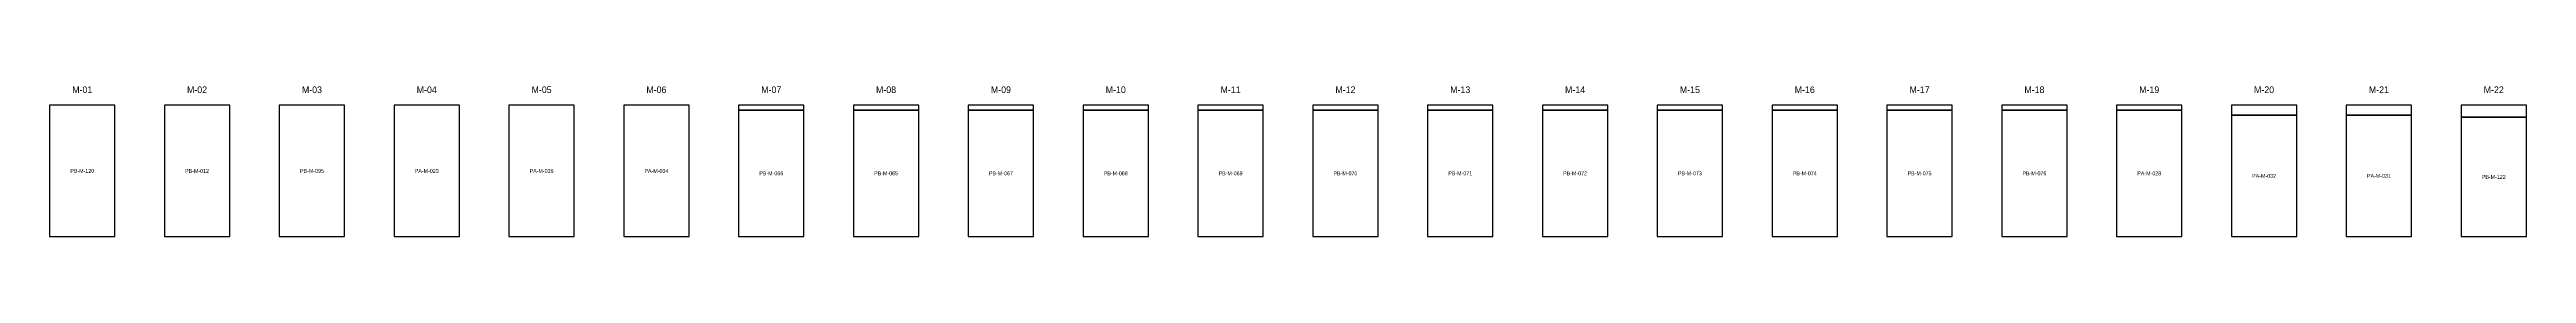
# Model space of a CAD drawing. Header units: metres. Extents: x 315 to 341.7, y -151.2 to -120.
# Drawn here: x 316.46 to 339.02, y -135.97 to -134.6 of the extents above; entities that cross this region are included whole.
import ezdxf
from ezdxf.enums import TextEntityAlignment as Align

# ---------------------------------------------------------------- set-up
doc = ezdxf.new("R2010")
doc.units = ezdxf.units.M
for name, color, linetype in [('CORTE-DESPERDICIO', 1, 'Continuous'), ('CORTE-RECORTE', 3, 'Continuous'), ('CORTE-SOBRANTE', 2, 'Continuous'), ('CORTE-TEXTO', 5, 'Continuous'), ('CORTE-TILE', 7, 'Continuous')]:
    doc.layers.add(name, color=color, linetype=linetype)

msp = doc.modelspace()

# ---------------------------------------------------------------- texts
at = {"layer": 'CORTE-TEXTO'}
for s, height, p in [('M-01', 0.06, (316.7568, -134.6338)), ('M-02', 0.06, (317.8028, -134.6338)), ('M-03', 0.06, (318.8488, -134.6338)), ('M-04', 0.06, (319.8948, -134.6338)), ('M-05', 0.06, (320.9408, -134.6338)), ('M-06', 0.06, (321.9868, -134.6338)), ('M-07', 0.06, (323.0328, -134.6338)), ('M-08', 0.06, (324.0788, -134.6338)), ('M-09', 0.06, (325.1248, -134.6338)), ('M-10', 0.06, (326.1708, -134.6338)), ('M-11', 0.06, (327.2168, -134.6338)), ('M-12', 0.06, (328.2628, -134.6338)), ('M-13', 0.06, (329.3088, -134.6338)), ('M-14', 0.06, (330.3548, -134.6338)), ('M-15', 0.06, (331.4008, -134.6338)), ('M-16', 0.06, (332.4468, -134.6338)), ('M-17', 0.06, (333.4928, -134.6338)), ('M-18', 0.06, (334.5388, -134.6338)), ('M-19', 0.06, (335.5848, -134.6338)), ('M-20', 0.06, (336.6308, -134.6338)), ('M-21', 0.06, (337.6768, -134.6338)), ('M-22', 0.06, (338.7228, -134.6338)), ('PB-M-120', 0.035, (316.7568, -135.3708)), ('PB-M-012', 0.035, (317.8028, -135.3708)), ('PB-M-095', 0.035, (318.8488, -135.3708)), ('PA-M-023', 0.035, (319.8948, -135.3708)), ('PA-M-036', 0.035, (320.9408, -135.3708)), ('PA-M-034', 0.035, (321.9868, -135.3708)), ('PB-M-066', 0.035, (323.0328, -135.3928)), ('PB-M-065', 0.035, (324.0788, -135.3928)), ('PB-M-067', 0.035, (325.1248, -135.3928)), ('PB-M-068', 0.035, (326.1708, -135.3928)), ('PB-M-069', 0.035, (327.2168, -135.3928)), ('PB-M-070', 0.035, (328.2628, -135.3928)), ('PB-M-071', 0.035, (329.3088, -135.3928)), ('PB-M-072', 0.035, (330.3548, -135.3928)), ('PB-M-073', 0.035, (331.4008, -135.3928)), ('PB-M-074', 0.035, (332.4468, -135.3928)), ('PB-M-075', 0.035, (333.4928, -135.3928)), ('PB-M-076', 0.035, (334.5388, -135.3928)), ('PA-M-028', 0.035, (335.5848, -135.3928)), ('PA-M-032', 0.035, (336.6308, -135.4158)), ('PA-M-031', 0.035, (337.6768, -135.4158)), ('PB-M-122', 0.035, (338.7228, -135.4254))]:
    msp.add_text(s, height=height, dxfattribs=at).set_placement(p, align=Align.MIDDLE_CENTER)

# ---------------------------------------------------------------- linework, layer by layer
at = {"layer": 'CORTE-DESPERDICIO'}
for points in [[(322.7348, -134.8178), (323.3308, -134.8178), (323.3308, -134.7738), (322.7348, -134.7738)], [(323.7808, -134.8178), (324.3768, -134.8178), (324.3768, -134.7738), (323.7808, -134.7738)], [(324.8268, -134.8178), (325.4228, -134.8178), (325.4228, -134.7738), (324.8268, -134.7738)], [(325.8728, -134.8178), (326.4688, -134.8178), (326.4688, -134.7738), (325.8728, -134.7738)], [(326.9188, -134.8178), (327.5148, -134.8178), (327.5148, -134.7738), (326.9188, -134.7738)], [(327.9648, -134.8178), (328.5608, -134.8178), (328.5608, -134.7738), (327.9648, -134.7738)], [(329.0108, -134.8178), (329.6068, -134.8178), (329.6068, -134.7738), (329.0108, -134.7738)], [(330.0568, -134.8178), (330.6528, -134.8178), (330.6528, -134.7738), (330.0568, -134.7738)], [(331.1028, -134.8178), (331.6988, -134.8178), (331.6988, -134.7738), (331.1028, -134.7738)], [(332.1488, -134.8178), (332.7448, -134.8178), (332.7448, -134.7738), (332.1488, -134.7738)], [(333.1948, -134.8178), (333.7908, -134.8178), (333.7908, -134.7738), (333.1948, -134.7738)], [(334.2408, -134.8178), (334.8368, -134.8178), (334.8368, -134.7738), (334.2408, -134.7738)], [(335.2868, -134.8178), (335.8828, -134.8178), (335.8828, -134.7738), (335.2868, -134.7738)], [(336.3328, -134.8638), (336.9288, -134.8638), (336.9288, -134.7738), (336.3328, -134.7738)], [(337.3788, -134.8638), (337.9748, -134.8638), (337.9748, -134.7738), (337.3788, -134.7738)]]:
    msp.add_lwpolyline(points, close=True, dxfattribs=at)
at = {"layer": 'CORTE-RECORTE'}
for points in [[(316.4588, -135.9678), (317.0548, -135.9678), (317.0548, -134.7738), (316.4588, -134.7738)], [(317.5048, -135.9678), (318.1008, -135.9678), (318.1008, -134.7738), (317.5048, -134.7738)], [(318.5508, -135.9678), (319.1468, -135.9678), (319.1468, -134.7738), (318.5508, -134.7738)], [(319.5968, -135.9678), (320.1928, -135.9678), (320.1928, -134.7738), (319.5968, -134.7738)], [(320.6428, -135.9678), (321.2388, -135.9678), (321.2388, -134.7738), (320.6428, -134.7738)], [(321.6888, -135.9678), (322.2848, -135.9678), (322.2848, -134.7738), (321.6888, -134.7738)], [(322.7348, -135.9678), (323.3308, -135.9678), (323.3308, -134.8178), (322.7348, -134.8178)], [(323.7808, -135.9678), (324.3768, -135.9678), (324.3768, -134.8178), (323.7808, -134.8178)], [(324.8268, -135.9678), (325.4228, -135.9678), (325.4228, -134.8178), (324.8268, -134.8178)], [(325.8728, -135.9678), (326.4688, -135.9678), (326.4688, -134.8178), (325.8728, -134.8178)], [(326.9188, -135.9678), (327.5148, -135.9678), (327.5148, -134.8178), (326.9188, -134.8178)], [(327.9648, -135.9678), (328.5608, -135.9678), (328.5608, -134.8178), (327.9648, -134.8178)], [(329.0108, -135.9678), (329.6068, -135.9678), (329.6068, -134.8178), (329.0108, -134.8178)], [(330.0568, -135.9678), (330.6528, -135.9678), (330.6528, -134.8178), (330.0568, -134.8178)], [(331.1028, -135.9678), (331.6988, -135.9678), (331.6988, -134.8178), (331.1028, -134.8178)], [(332.1488, -135.9678), (332.7448, -135.9678), (332.7448, -134.8178), (332.1488, -134.8178)], [(333.1948, -135.9678), (333.7908, -135.9678), (333.7908, -134.8178), (333.1948, -134.8178)], [(334.2408, -135.9678), (334.8368, -135.9678), (334.8368, -134.8178), (334.2408, -134.8178)], [(335.2868, -135.9678), (335.8828, -135.9678), (335.8828, -134.8178), (335.2868, -134.8178)], [(336.3328, -135.9678), (336.9288, -135.9678), (336.9288, -134.8638), (336.3328, -134.8638)], [(337.3788, -135.9678), (337.9748, -135.9678), (337.9748, -134.8638), (337.3788, -134.8638)], [(338.4248, -135.9678), (339.0208, -135.9678), (339.0208, -134.883), (338.4248, -134.883)]]:
    msp.add_lwpolyline(points, close=True, dxfattribs=at)
at = {"layer": 'CORTE-SOBRANTE'}
msp.add_lwpolyline([(338.4248, -134.883), (339.0208, -134.883), (339.0208, -134.7738), (338.4248, -134.7738)], close=True, dxfattribs=at)
at = {"layer": 'CORTE-TILE'}
for points in [[(316.4588, -135.9678), (317.0548, -135.9678), (317.0548, -134.7738), (316.4588, -134.7738)], [(317.5048, -135.9678), (318.1008, -135.9678), (318.1008, -134.7738), (317.5048, -134.7738)], [(318.5508, -135.9678), (319.1468, -135.9678), (319.1468, -134.7738), (318.5508, -134.7738)], [(319.5968, -135.9678), (320.1928, -135.9678), (320.1928, -134.7738), (319.5968, -134.7738)], [(320.6428, -135.9678), (321.2388, -135.9678), (321.2388, -134.7738), (320.6428, -134.7738)], [(321.6888, -135.9678), (322.2848, -135.9678), (322.2848, -134.7738), (321.6888, -134.7738)], [(322.7348, -135.9678), (323.3308, -135.9678), (323.3308, -134.7738), (322.7348, -134.7738)], [(323.7808, -135.9678), (324.3768, -135.9678), (324.3768, -134.7738), (323.7808, -134.7738)], [(324.8268, -135.9678), (325.4228, -135.9678), (325.4228, -134.7738), (324.8268, -134.7738)], [(325.8728, -135.9678), (326.4688, -135.9678), (326.4688, -134.7738), (325.8728, -134.7738)], [(326.9188, -135.9678), (327.5148, -135.9678), (327.5148, -134.7738), (326.9188, -134.7738)], [(327.9648, -135.9678), (328.5608, -135.9678), (328.5608, -134.7738), (327.9648, -134.7738)], [(329.0108, -135.9678), (329.6068, -135.9678), (329.6068, -134.7738), (329.0108, -134.7738)], [(330.0568, -135.9678), (330.6528, -135.9678), (330.6528, -134.7738), (330.0568, -134.7738)], [(331.1028, -135.9678), (331.6988, -135.9678), (331.6988, -134.7738), (331.1028, -134.7738)], [(332.1488, -135.9678), (332.7448, -135.9678), (332.7448, -134.7738), (332.1488, -134.7738)], [(333.1948, -135.9678), (333.7908, -135.9678), (333.7908, -134.7738), (333.1948, -134.7738)], [(334.2408, -135.9678), (334.8368, -135.9678), (334.8368, -134.7738), (334.2408, -134.7738)], [(335.2868, -135.9678), (335.8828, -135.9678), (335.8828, -134.7738), (335.2868, -134.7738)], [(336.3328, -135.9678), (336.9288, -135.9678), (336.9288, -134.7738), (336.3328, -134.7738)], [(337.3788, -135.9678), (337.9748, -135.9678), (337.9748, -134.7738), (337.3788, -134.7738)], [(338.4248, -135.9678), (339.0208, -135.9678), (339.0208, -134.7738), (338.4248, -134.7738)]]:
    msp.add_lwpolyline(points, close=True, dxfattribs=at)

msp.set_redraw_order([(e.dxf.handle, doc.entitydb.next_handle()) for e in msp.query("TEXT MTEXT ATTDEF DIMENSION ARC_DIMENSION")])  # texts and dimensions are drawn at this point

doc.saveas('drawing.dxf')
